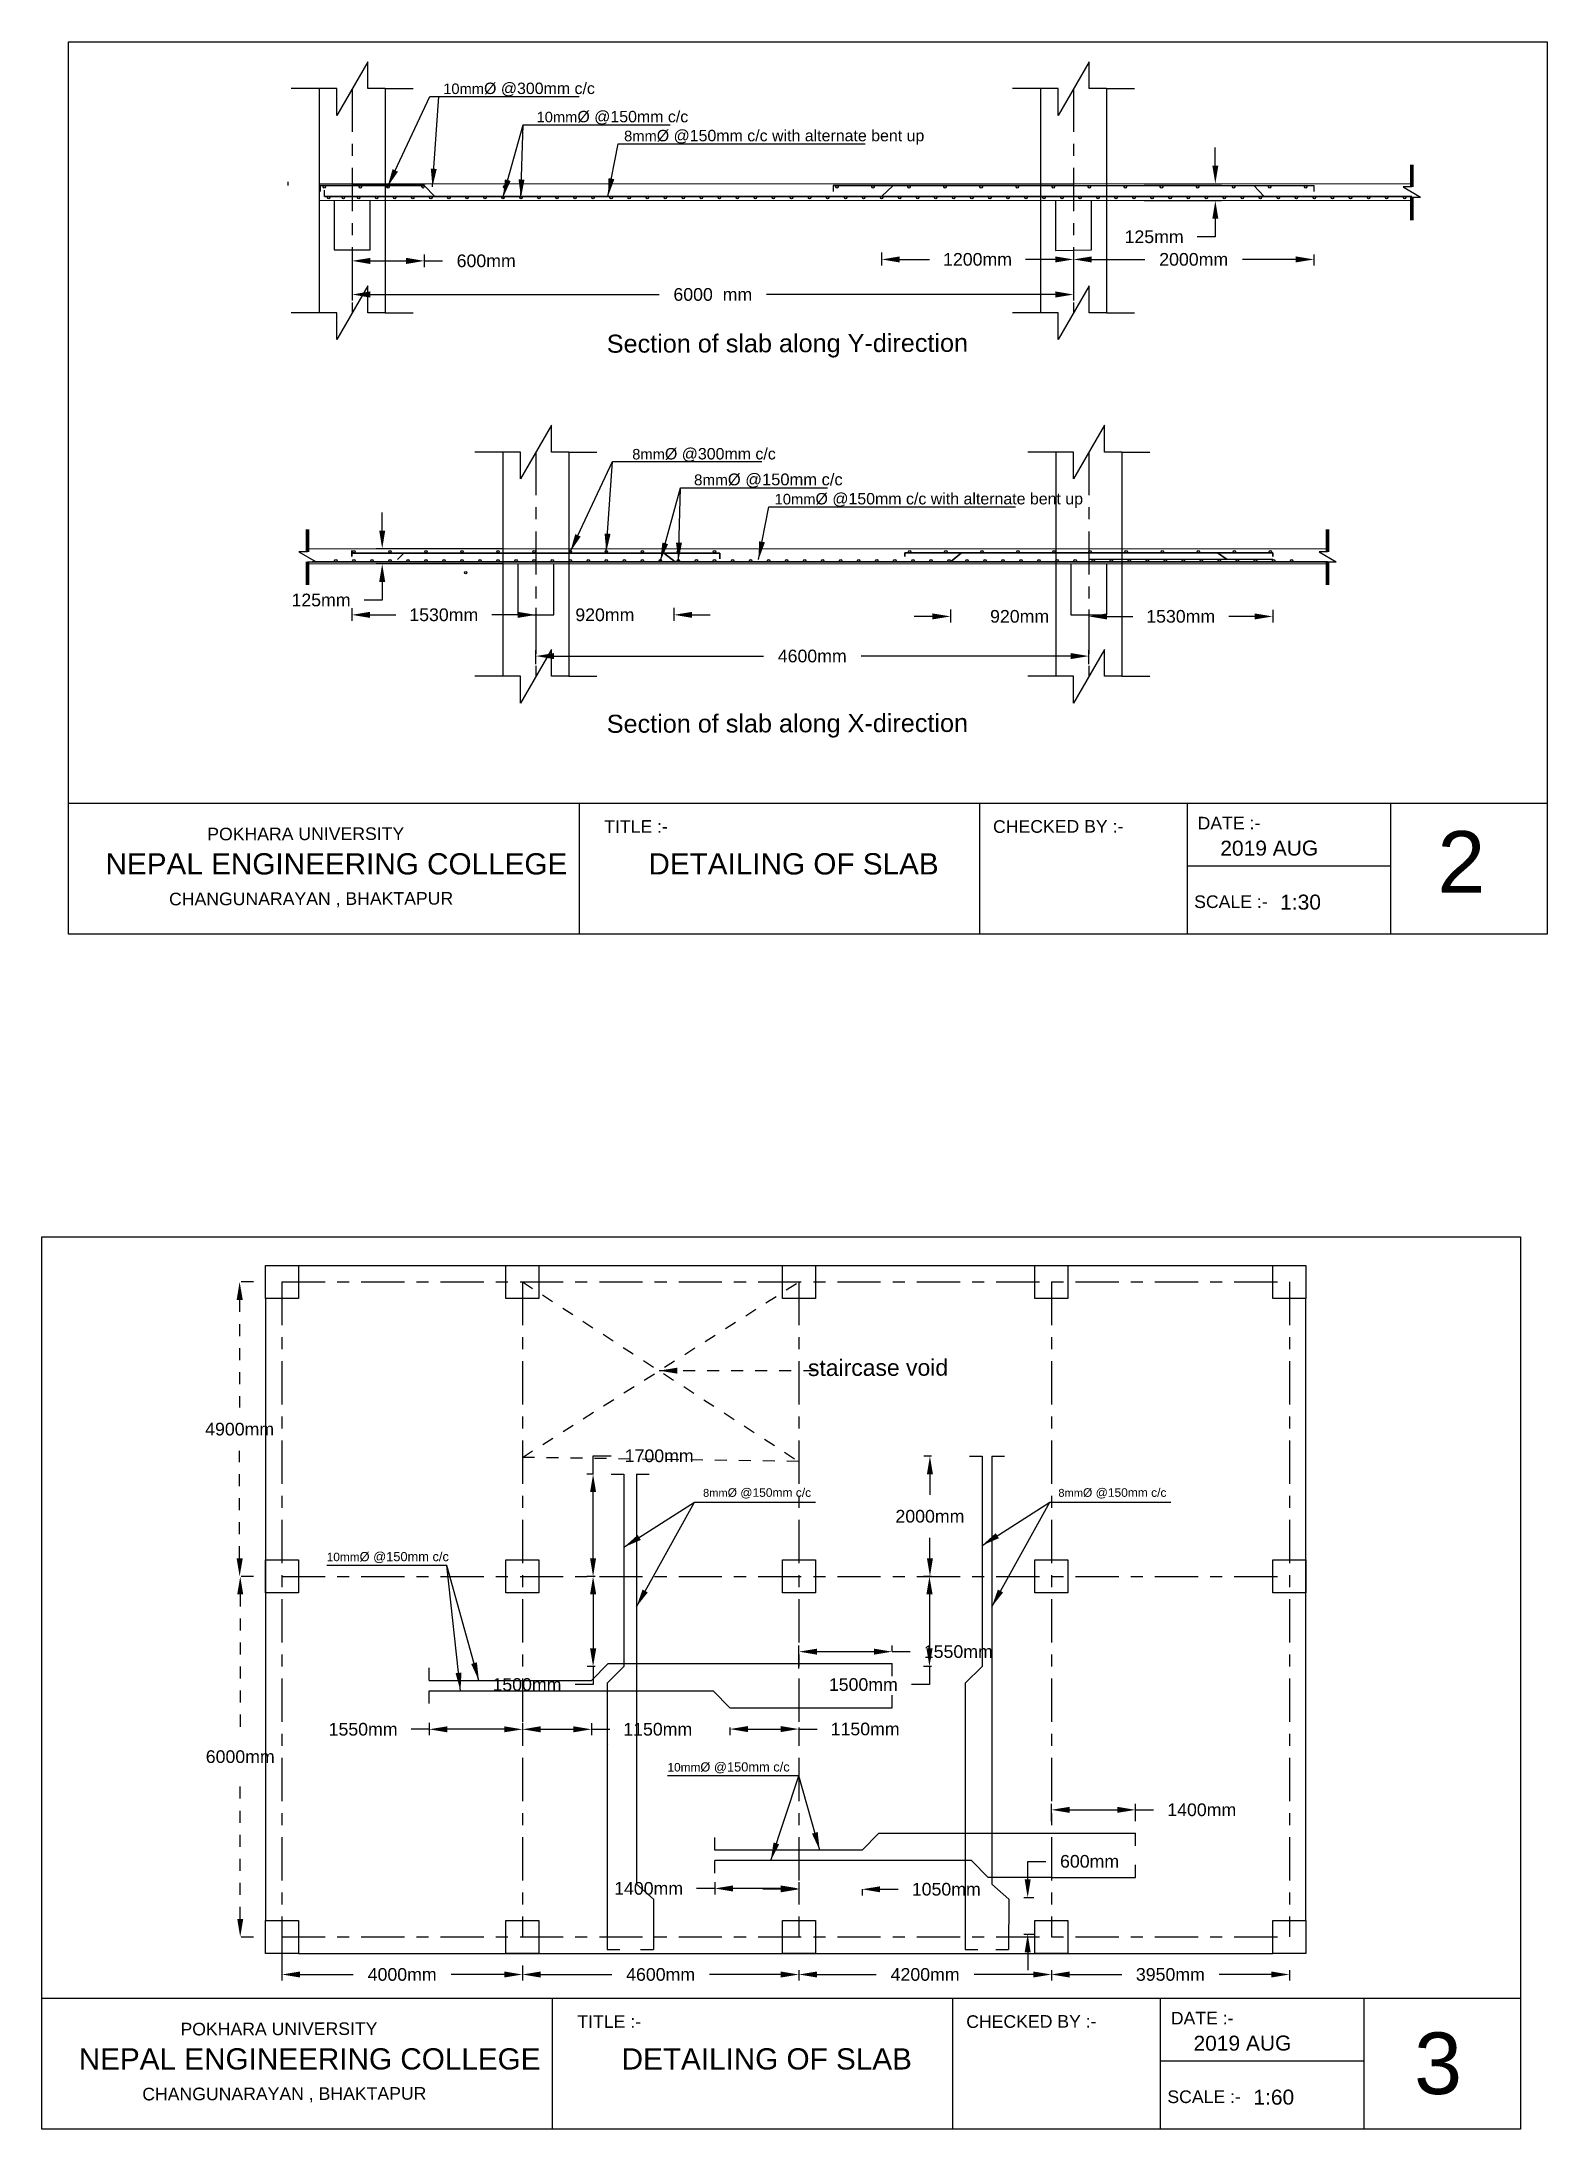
# Model space of a CAD drawing. Header units: metres. Extents: x 3 to 189, y -54 to 67.
# Drawn here: x 72.92 to 85.44, y -27.79 to -10.43 of the extents above; entities that cross this region are included whole.
import ezdxf

# ---------------------------------------------------------------- set-up
doc = ezdxf.new("R2010")
doc.units = ezdxf.units.M
doc.header["$LTSCALE"] = 0.015
doc.header["$MEASUREMENT"] = 0
doc.linetypes.add('ACAD_ISO04W100', pattern=[30, 24, -3, 0, -3])
doc.linetypes.add('ACAD_ISO08W100', pattern=[36, 24, -3, 6, -3])
doc.styles.get("Standard").update_dxf_attribs({"font": 'arial.ttf'})
doc.dimstyles.get("Standard").update_dxf_attribs({"dimscale": 1.005, "dimtxt": 0.105, "dimasz": 0.15, "dimexe": 0.05, "dimexo": 0.1, "dimgap": 0.125, "dimtad": 0, "dimtih": 1, "dimtoh": 1, "dimdec": 4, "dimzin": 0, "dimdsep": 46, "dimtxsty": 'Standard', "dimcen": 0.115, "dimadec": 3, "dimazin": 0, "dimtfac": 1, "dimtdec": 4, "dimtofl": 0, "dimtmove": 0, "dimatfit": 3, "dimfxl": 1, "dimfxlon": 1, "dimtolj": 1, "dimtzin": 0, "dimarcsym": 0})

msp = doc.modelspace()

# ---------------------------------------------------------------- texts
at = {"linetype": 'Continuous'}
for s, height, p in [('Section of slab along Y-direction', 0.15, (77.62011, -13.01311)), ('Section of slab along X-direction', 0.15, (77.62011, -16.17542)), ('POKHARA UNIVERSITY', 0.105, (74.29699, -17.07033)), ('TITLE :-', 0.105, (77.59869, -17.00798)), ('CHECKED BY :-', 0.105, (80.83298, -17.00798)), ('DATE :-', 0.105, (82.53472, -16.97938)), ('2', 0.51264, (84.53008, -17.50631)), ('2019 AUG ', 0.124819, (82.72345, -17.19802)), ('CHANGUNARAYAN , BHAKTAPUR', 0.105, (73.97908, -17.6109)), ('SCALE :-', 0.105, (82.50599, -17.6333)), ('1:30', 0.124819, (83.2215, -17.64684)), ('staircase void', 0.1365, (79.29359, -21.52667)), ('POKHARA UNIVERSITY', 0.105, (74.07414, -27.0128)), ('TITLE :-', 0.105, (77.37584, -26.95046)), ('CHECKED BY :-', 0.105, (80.61013, -26.95046)), ('DATE :-', 0.105, (82.31187, -26.92185)), ('2019 AUG ', 0.124819, (82.5006, -27.14049)), ('3', 0.51264, (84.33633, -27.50148)), ('CHANGUNARAYAN , BHAKTAPUR', 0.105, (73.75624, -27.55337)), ('SCALE :-', 0.105, (82.28314, -27.57577)), ('1:60', 0.124819, (82.99865, -27.58931))]:
    msp.add_text(s, height=height, rotation=0.15, dxfattribs=at).set_placement(p)
at = {"linetype": 'Continuous', "attachment_point": 1}
for s, width, gutter_width, insert, char_height in [('10mm{\\H1.08333x;Ø @300mm c/c}', 1.5663192, 0.4377, (76.25919, -10.76601), 0.0875408), ('10mm{\\H1.08333x;Ø @150mm c/c}', 1.5663192, 0.4377, (77.03583, -11.00108), 0.0875408), ('8mm{\\H1.08333x;Ø @150mm c/c with alternate bent up}', 2.6196316, 0.4377, (77.76401, -11.15894), 0.0875408), ('8mm{\\H1.08333x;Ø @300mm c/c}', 1.5663192, 0.4377, (77.83182, -13.8062), 0.0875408), ('8mm{\\H1.08333x;Ø @150mm c/c}', 1.6228163, 0.45349, (78.34549, -14.01816), 0.0906984), ('10mm{\\H1.08333x;Ø @150mm c/c with alternate bent up}', 2.6196316, 0.4377, (79.01639, -14.18017), 0.0875408), ('NEPAL ENGINEERING COLLEGE', 7.6490582, 0.8836, (73.45047, -17.17725), 0.1767205), ('DETAILING OF SLAB', 7.6490582, 0.8836, (77.96635, -17.17725), 0.1767205), ('8mm{\\H1.08333x;Ø @150mm c/c}', 1.1799136, 0.32972, (78.42072, -22.46036), 0.0659448), ('8mm{\\H1.08333x;Ø @150mm c/c}', 1.1799136, 0.32972, (81.3764, -22.46036), 0.0659448), ('10mm{\\H1.08333x;Ø @150mm c/c}', 1.2616343, 0.35256, (75.29029, -22.99087), 0.0705121), ('10mm{\\H1.08333x;Ø @150mm c/c}', 1.2616343, 0.35256, (78.12502, -24.74061), 0.0705121), ('NEPAL ENGINEERING COLLEGE', 7.6490582, 0.8836, (73.22763, -27.11972), 0.1767205), ('DETAILING OF SLAB', 7.6490582, 0.8836, (77.74351, -27.11972), 0.1767205)]:
    msp.add_mtext_dynamic_manual_height_columns(s, width=width, gutter_width=gutter_width, heights=[0], dxfattribs=dict(at, insert=insert, char_height=char_height))

# ---------------------------------------------------------------- blocks, each defined once
blk = doc.blocks.new('*D22')
at = {"color": 0, "linetype": 'Continuous', "lineweight": -2, "transparency": 16777216}
for p, q in [((75.502, -12.393), (75.502, -12.579)), ((81.502, -12.393), (81.502, -12.579)), ((75.653, -12.529), (78.056, -12.529)), ((81.351, -12.529), (78.948, -12.529))]:
    blk.add_line(p, q, dxfattribs=at)
at = {"color": 0, "linetype": 'Continuous', "transparency": 16777216}
for points in [[(75.653, -12.503), (75.653, -12.554), (75.502, -12.529)], [(81.351, -12.503), (81.351, -12.554), (81.502, -12.529)]]:
    blk.add_solid(points, dxfattribs=at)
at = {"layer": 'Defpoints', "color": 0, "linetype": 'Continuous', "transparency": 16777216}
for p in [(75.502, -12.293), (81.502, -12.293), (81.502, -12.529)]:
    blk.add_point(p, dxfattribs=at)
at = {"color": 0, "linetype": 'Continuous', "transparency": 16777216, "insert": (78.502, -12.529), "char_height": 0.10552, "width": 0.7586, "attachment_point": 5}
blk.add_mtext('\\A1;6000  mm', dxfattribs=at)
blk = doc.blocks.new('*D23')
at = {"color": 0, "linetype": 'Continuous', "lineweight": -2, "transparency": 16777216}
for p, q in [((81.502, -12.196), (81.502, -12.287)), ((81.653, -12.237), (82.096, -12.237)), ((83.351, -12.237), (82.907, -12.237)), ((83.502, -12.196), (83.502, -12.287))]:
    blk.add_line(p, q, dxfattribs=at)
at = {"color": 0, "linetype": 'Continuous', "transparency": 16777216}
for points in [[(81.653, -12.212), (81.653, -12.262), (81.502, -12.237)], [(83.351, -12.212), (83.351, -12.262), (83.502, -12.237)]]:
    blk.add_solid(points, dxfattribs=at)
at = {"layer": 'Defpoints', "color": 0, "linetype": 'Continuous', "transparency": 16777216}
for p in [(81.502, -12.096), (83.502, -12.096), (83.502, -12.237)]:
    blk.add_point(p, dxfattribs=at)
at = {"color": 0, "linetype": 'Continuous', "transparency": 16777216, "insert": (82.502, -12.237), "char_height": 0.1055, "attachment_point": 5}
blk.add_mtext('\\A1;2000mm', dxfattribs=at)
blk = doc.blocks.new('*D24')
at = {"color": 0, "linetype": 'Continuous', "lineweight": -2, "transparency": 16777216}
for p, q in [((80.329, -15.207), (80.178, -15.207)), ((80.479, -15.15), (80.479, -15.258)), ((81.629, -15.15), (81.629, -15.258)), ((81.78, -15.207), (81.931, -15.207))]:
    blk.add_line(p, q, dxfattribs=at)
at = {"color": 0, "linetype": 'Continuous', "transparency": 16777216}
for points in [[(80.329, -15.182), (80.329, -15.232), (80.479, -15.207)], [(81.78, -15.182), (81.78, -15.232), (81.629, -15.207)]]:
    blk.add_solid(points, dxfattribs=at)
at = {"layer": 'Defpoints', "color": 0, "linetype": 'Continuous', "transparency": 16777216}
for p in [(80.479, -15.049), (81.629, -15.049), (81.629, -15.207)]:
    blk.add_point(p, dxfattribs=at)
at = {"color": 0, "linetype": 'Continuous', "transparency": 16777216, "insert": (81.054, -15.207), "char_height": 0.1055, "attachment_point": 5}
blk.add_mtext('\\A1;920mm', dxfattribs=at)
blk = doc.blocks.new('*D25')
at = {"color": 0, "linetype": 'Continuous', "lineweight": -2, "transparency": 16777216}
for p, q in [((81.629, -15.152), (81.629, -15.258)), ((81.78, -15.207), (81.995, -15.207)), ((83.009, -15.207), (82.794, -15.207)), ((83.159, -15.152), (83.159, -15.258))]:
    blk.add_line(p, q, dxfattribs=at)
at = {"color": 0, "linetype": 'Continuous', "transparency": 16777216}
for points in [[(81.78, -15.182), (81.78, -15.232), (81.629, -15.207)], [(83.009, -15.182), (83.009, -15.232), (83.159, -15.207)]]:
    blk.add_solid(points, dxfattribs=at)
at = {"layer": 'Defpoints', "color": 0, "linetype": 'Continuous', "transparency": 16777216}
for p in [(81.629, -15.051), (83.159, -15.051), (83.159, -15.207)]:
    blk.add_point(p, dxfattribs=at)
at = {"color": 0, "linetype": 'Continuous', "transparency": 16777216, "insert": (82.394, -15.207), "char_height": 0.1055, "attachment_point": 5}
blk.add_mtext('\\A1;1530mm', dxfattribs=at)
blk = doc.blocks.new('*D33')
at = {"color": 0, "linetype": 'Continuous', "lineweight": -2, "transparency": 16777216}
for p, q in [((77.029, -15.604), (77.029, -15.487)), ((77.18, -15.537), (78.923, -15.537)), ((81.479, -15.537), (79.736, -15.537)), ((81.629, -15.604), (81.629, -15.487))]:
    blk.add_line(p, q, dxfattribs=at)
at = {"color": 0, "linetype": 'Continuous', "transparency": 16777216}
for points in [[(77.18, -15.512), (77.18, -15.562), (77.029, -15.537)], [(81.479, -15.512), (81.479, -15.562), (81.629, -15.537)]]:
    blk.add_solid(points, dxfattribs=at)
at = {"layer": 'Defpoints', "color": 0, "linetype": 'Continuous', "transparency": 16777216}
for p in [(81.629, -15.537), (77.029, -15.705), (81.629, -15.705)]:
    blk.add_point(p, dxfattribs=at)
at = {"color": 0, "linetype": 'Continuous', "transparency": 16777216, "insert": (79.329, -15.537), "char_height": 0.1055, "attachment_point": 5}
blk.add_mtext('\\A1;4600mm', dxfattribs=at)
blk = doc.blocks.new('*D26')
at = {"color": 0, "linetype": 'Continuous', "lineweight": -2, "transparency": 16777216}
for p, q in [((75.752, -14.493), (75.752, -14.343)), ((76.757, -14.644), (75.702, -14.644)), ((76.757, -14.769), (75.702, -14.769)), ((75.752, -14.92), (75.752, -15.071)), ((75.752, -15.071), (75.602, -15.071))]:
    blk.add_line(p, q, dxfattribs=at)
at = {"color": 0, "linetype": 'Continuous', "transparency": 16777216}
for points in [[(75.727, -14.493), (75.777, -14.493), (75.752, -14.644)], [(75.727, -14.92), (75.777, -14.92), (75.752, -14.769)]]:
    blk.add_solid(points, dxfattribs=at)
at = {"layer": 'Defpoints', "color": 0, "linetype": 'Continuous', "transparency": 16777216}
for p in [(82.331, -14.644), (75.752, -14.769), (82.331, -14.769)]:
    blk.add_point(p, dxfattribs=at)
at = {"color": 0, "linetype": 'Continuous', "transparency": 16777216, "insert": (75.243, -15.071), "char_height": 0.1055, "attachment_point": 5}
blk.add_mtext('\\A1;125mm', dxfattribs=at)
blk = doc.blocks.new('*D27')
at = {"color": 0, "linetype": 'Continuous', "lineweight": -2, "transparency": 16777216}
for p, q in [((79.906, -12.178), (79.906, -12.287)), ((80.057, -12.237), (80.305, -12.237)), ((81.351, -12.237), (81.104, -12.237)), ((81.502, -12.178), (81.502, -12.287))]:
    blk.add_line(p, q, dxfattribs=at)
at = {"color": 0, "linetype": 'Continuous', "transparency": 16777216}
for points in [[(80.057, -12.212), (80.057, -12.262), (79.906, -12.237)], [(81.351, -12.212), (81.351, -12.262), (81.502, -12.237)]]:
    blk.add_solid(points, dxfattribs=at)
at = {"layer": 'Defpoints', "color": 0, "linetype": 'Continuous', "transparency": 16777216}
for p in [(79.906, -12.077), (81.502, -12.077), (81.502, -12.237)]:
    blk.add_point(p, dxfattribs=at)
at = {"color": 0, "linetype": 'Continuous', "transparency": 16777216, "insert": (80.704, -12.237), "char_height": 0.1055, "attachment_point": 5}
blk.add_mtext('\\A1;1200mm', dxfattribs=at)
blk = doc.blocks.new('*D28')
at = {"color": 0, "linetype": 'Continuous', "lineweight": -2, "transparency": 16777216}
for p, q in [((82.682, -11.457), (82.682, -11.306)), ((82.089, -11.608), (82.732, -11.608)), ((82.089, -11.748), (82.732, -11.748)), ((82.682, -11.899), (82.682, -12.049)), ((82.682, -12.049), (82.531, -12.049))]:
    blk.add_line(p, q, dxfattribs=at)
at = {"color": 0, "linetype": 'Continuous', "transparency": 16777216}
for points in [[(82.657, -11.457), (82.707, -11.457), (82.682, -11.608)], [(82.657, -11.899), (82.707, -11.899), (82.682, -11.748)]]:
    blk.add_solid(points, dxfattribs=at)
at = {"layer": 'Defpoints', "color": 0, "linetype": 'Continuous', "transparency": 16777216}
for p in [(81.989, -11.608), (81.989, -11.748), (82.682, -11.748)]:
    blk.add_point(p, dxfattribs=at)
at = {"color": 0, "linetype": 'Continuous', "transparency": 16777216, "insert": (82.173, -12.049), "char_height": 0.1055, "attachment_point": 5}
blk.add_mtext('\\A1;125mm', dxfattribs=at)
blk = doc.blocks.new('*D51')
at = {"color": 0, "linetype": 'Continuous', "lineweight": -2, "transparency": 16777216}
for p, q in [((81.121, -25.715), (81.121, -25.565)), ((81.121, -25.565), (81.272, -25.565)), ((81.09, -25.866), (81.172, -25.866)), ((81.09, -26.17), (81.172, -26.17)), ((81.121, -26.321), (81.121, -26.471))]:
    blk.add_line(p, q, dxfattribs=at)
at = {"color": 0, "linetype": 'Continuous', "transparency": 16777216}
for points in [[(81.096, -25.715), (81.146, -25.715), (81.121, -25.866)], [(81.096, -26.321), (81.146, -26.321), (81.121, -26.17)]]:
    blk.add_solid(points, dxfattribs=at)
at = {"layer": 'Defpoints', "color": 0, "linetype": 'Continuous', "transparency": 16777216}
for p in [(80.989, -25.866), (81.121, -25.866), (80.989, -26.17)]:
    blk.add_point(p, dxfattribs=at)
at = {"color": 0, "linetype": 'Continuous', "transparency": 16777216, "insert": (81.636, -25.565), "char_height": 0.1055, "attachment_point": 5}
blk.add_mtext('\\A1;600mm', dxfattribs=at)
blk = doc.blocks.new('*D77')
at = {"color": 0, "linetype": 'Continuous', "lineweight": -2, "transparency": 16777216}
for p, q in [((79.218, -23.96), (79.218, -23.77)), ((79.993, -23.82), (79.993, -23.77)), ((79.369, -23.82), (79.842, -23.82)), ((79.993, -23.82), (80.144, -23.82))]:
    blk.add_line(p, q, dxfattribs=at)
at = {"color": 0, "linetype": 'Continuous', "transparency": 16777216}
for points in [[(79.369, -23.795), (79.369, -23.845), (79.218, -23.82)], [(79.842, -23.795), (79.842, -23.845), (79.993, -23.82)]]:
    blk.add_solid(points, dxfattribs=at)
at = {"layer": 'Defpoints', "color": 0, "linetype": 'Continuous', "transparency": 16777216}
for p in [(79.993, -23.82), (79.993, -23.92), (79.218, -24.06)]:
    blk.add_point(p, dxfattribs=at)
at = {"color": 0, "linetype": 'Continuous', "transparency": 16777216, "insert": (80.544, -23.82), "char_height": 0.1055, "attachment_point": 5}
blk.add_mtext('\\A1;1550mm', dxfattribs=at)
blk = doc.blocks.new('*D76')
at = {"color": 0, "linetype": 'Continuous', "lineweight": -2, "transparency": 16777216}
for p, q in [((78.643, -24.451), (78.643, -24.514)), ((78.794, -24.464), (79.067, -24.464)), ((79.218, -24.451), (79.218, -24.514)), ((79.218, -24.464), (79.369, -24.464))]:
    blk.add_line(p, q, dxfattribs=at)
at = {"color": 0, "linetype": 'Continuous', "transparency": 16777216}
for points in [[(78.794, -24.439), (78.794, -24.489), (78.643, -24.464)], [(79.067, -24.439), (79.067, -24.489), (79.218, -24.464)]]:
    blk.add_solid(points, dxfattribs=at)
at = {"layer": 'Defpoints', "color": 0, "linetype": 'Continuous', "transparency": 16777216}
for p in [(78.643, -24.351), (79.218, -24.351), (79.218, -24.464)]:
    blk.add_point(p, dxfattribs=at)
at = {"color": 0, "linetype": 'Continuous', "transparency": 16777216, "insert": (79.769, -24.464), "char_height": 0.1055, "attachment_point": 5}
blk.add_mtext('\\A1;1150mm', dxfattribs=at)
blk = doc.blocks.new('*D75')
at = {"color": 0, "linetype": 'Continuous', "lineweight": -2, "transparency": 16777216}
for p, q in [((77.524, -23.194), (77.456, -23.194)), ((77.506, -23.344), (77.506, -23.793)), ((77.524, -23.944), (77.456, -23.944)), ((77.506, -23.944), (77.506, -24.094)), ((77.506, -24.094), (77.356, -24.094))]:
    blk.add_line(p, q, dxfattribs=at)
at = {"color": 0, "linetype": 'Continuous', "transparency": 16777216}
for points in [[(77.481, -23.344), (77.532, -23.344), (77.506, -23.194)], [(77.481, -23.793), (77.532, -23.793), (77.506, -23.944)]]:
    blk.add_solid(points, dxfattribs=at)
at = {"layer": 'Defpoints', "color": 0, "linetype": 'Continuous', "transparency": 16777216}
for p in [(77.624, -23.194), (77.506, -23.944), (77.624, -23.944)]:
    blk.add_point(p, dxfattribs=at)
at = {"color": 0, "linetype": 'Continuous', "transparency": 16777216, "insert": (76.956, -24.094), "char_height": 0.1055, "attachment_point": 5}
blk.add_mtext('\\A1;1500mm', dxfattribs=at)
blk = doc.blocks.new('*D78')
at = {"color": 0, "linetype": 'Continuous', "lineweight": -2, "transparency": 16777216}
for p, q in [((80.322, -23.194), (80.254, -23.194)), ((80.304, -23.344), (80.304, -23.793)), ((80.322, -23.944), (80.254, -23.944)), ((80.304, -23.944), (80.304, -24.094)), ((80.304, -24.094), (80.154, -24.094))]:
    blk.add_line(p, q, dxfattribs=at)
at = {"color": 0, "linetype": 'Continuous', "transparency": 16777216}
for points in [[(80.279, -23.344), (80.33, -23.344), (80.304, -23.194)], [(80.279, -23.793), (80.33, -23.793), (80.304, -23.944)]]:
    blk.add_solid(points, dxfattribs=at)
at = {"layer": 'Defpoints', "color": 0, "linetype": 'Continuous', "transparency": 16777216}
for p in [(80.422, -23.194), (80.304, -23.944), (80.422, -23.944)]:
    blk.add_point(p, dxfattribs=at)
at = {"color": 0, "linetype": 'Continuous', "transparency": 16777216, "insert": (79.754, -24.094), "char_height": 0.1055, "attachment_point": 5}
blk.add_mtext('\\A1;1500mm', dxfattribs=at)
blk = doc.blocks.new('*D79')
at = {"color": 0, "linetype": 'Continuous', "lineweight": -2, "transparency": 16777216}
for p, q in [((80.322, -22.194), (80.257, -22.194)), ((80.308, -22.344), (80.308, -22.514)), ((80.308, -23.043), (80.308, -22.873)), ((80.322, -23.194), (80.257, -23.194))]:
    blk.add_line(p, q, dxfattribs=at)
at = {"color": 0, "linetype": 'Continuous', "transparency": 16777216}
for points in [[(80.283, -22.344), (80.333, -22.344), (80.308, -22.194)], [(80.283, -23.043), (80.333, -23.043), (80.308, -23.194)]]:
    blk.add_solid(points, dxfattribs=at)
at = {"layer": 'Defpoints', "color": 0, "linetype": 'Continuous', "transparency": 16777216}
for p in [(80.308, -22.194), (80.422, -22.194), (80.422, -23.194)]:
    blk.add_point(p, dxfattribs=at)
at = {"color": 0, "linetype": 'Continuous', "transparency": 16777216, "insert": (80.308, -22.694), "char_height": 0.1055, "width": 0.27167, "attachment_point": 5}
blk.add_mtext('\\A1;2000mm', dxfattribs=at)
blk = doc.blocks.new('*D80')
at = {"color": 0, "linetype": 'Continuous', "lineweight": -2, "transparency": 16777216}
for p, q in [((77.506, -22.342), (77.506, -22.191)), ((77.506, -22.191), (77.656, -22.191)), ((77.506, -22.342), (77.455, -22.342)), ((77.506, -23.043), (77.506, -22.493)), ((77.506, -23.194), (77.455, -23.194))]:
    blk.add_line(p, q, dxfattribs=at)
at = {"color": 0, "linetype": 'Continuous', "transparency": 16777216}
for points in [[(77.481, -22.493), (77.531, -22.493), (77.506, -22.342)], [(77.481, -23.043), (77.531, -23.043), (77.506, -23.194)]]:
    blk.add_solid(points, dxfattribs=at)
at = {"layer": 'Defpoints', "color": 0, "linetype": 'Continuous', "transparency": 16777216}
for p in [(77.506, -22.342), (77.506, -22.342), (77.506, -23.194)]:
    blk.add_point(p, dxfattribs=at)
at = {"color": 0, "linetype": 'Continuous', "transparency": 16777216, "insert": (78.056, -22.191), "char_height": 0.1055, "attachment_point": 5}
blk.add_mtext('\\A1;1700mm', dxfattribs=at)
blk = doc.blocks.new('*D81')
at = {"color": 0, "linetype": 'Continuous', "lineweight": -2, "transparency": 16777216}
for p, q in [((76.143, -24.466), (75.992, -24.466)), ((76.143, -24.413), (76.143, -24.516)), ((76.767, -24.466), (76.294, -24.466)), ((76.918, -24.413), (76.918, -24.516))]:
    blk.add_line(p, q, dxfattribs=at)
at = {"color": 0, "linetype": 'Continuous', "transparency": 16777216}
for points in [[(76.294, -24.441), (76.294, -24.491), (76.143, -24.466)], [(76.767, -24.441), (76.767, -24.491), (76.918, -24.466)]]:
    blk.add_solid(points, dxfattribs=at)
at = {"layer": 'Defpoints', "color": 0, "linetype": 'Continuous', "transparency": 16777216}
for p in [(76.143, -24.312), (76.918, -24.312), (76.143, -24.466)]:
    blk.add_point(p, dxfattribs=at)
at = {"color": 0, "linetype": 'Continuous', "transparency": 16777216, "insert": (75.593, -24.466), "char_height": 0.1055, "attachment_point": 5}
blk.add_mtext('\\A1;1550mm', dxfattribs=at)
blk = doc.blocks.new('*D82')
at = {"color": 0, "linetype": 'Continuous', "lineweight": -2, "transparency": 16777216}
for p, q in [((78.518, -25.79), (78.367, -25.79)), ((78.518, -25.737), (78.518, -25.84)), ((79.067, -25.79), (78.669, -25.79)), ((79.218, -25.737), (79.218, -25.84))]:
    blk.add_line(p, q, dxfattribs=at)
at = {"color": 0, "linetype": 'Continuous', "transparency": 16777216}
for points in [[(78.669, -25.765), (78.669, -25.815), (78.518, -25.79)], [(79.067, -25.765), (79.067, -25.815), (79.218, -25.79)]]:
    blk.add_solid(points, dxfattribs=at)
at = {"layer": 'Defpoints', "color": 0, "linetype": 'Continuous', "transparency": 16777216}
for p in [(78.518, -25.637), (79.218, -25.637), (78.518, -25.79)]:
    blk.add_point(p, dxfattribs=at)
at = {"color": 0, "linetype": 'Continuous', "transparency": 16777216, "insert": (77.968, -25.79), "char_height": 0.1055, "attachment_point": 5}
blk.add_mtext('\\A1;1400mm', dxfattribs=at)
blk = doc.blocks.new('*D83')
at = {"color": 0, "linetype": 'Continuous', "lineweight": -2, "transparency": 16777216}
for p, q in [((79.067, -25.797), (78.917, -25.797)), ((79.218, -25.797), (79.218, -25.848)), ((79.743, -25.797), (79.743, -25.848)), ((79.894, -25.797), (80.045, -25.797))]:
    blk.add_line(p, q, dxfattribs=at)
at = {"color": 0, "linetype": 'Continuous', "transparency": 16777216}
for points in [[(79.067, -25.772), (79.067, -25.822), (79.218, -25.797)], [(79.894, -25.772), (79.894, -25.822), (79.743, -25.797)]]:
    blk.add_solid(points, dxfattribs=at)
at = {"layer": 'Defpoints', "color": 0, "linetype": 'Continuous', "transparency": 16777216}
for p in [(79.218, -25.79), (79.743, -25.79), (79.743, -25.797)]:
    blk.add_point(p, dxfattribs=at)
at = {"color": 0, "linetype": 'Continuous', "transparency": 16777216, "insert": (80.444, -25.797), "char_height": 0.1055, "attachment_point": 5}
blk.add_mtext('\\A1;1050mm', dxfattribs=at)
blk = doc.blocks.new('*D84')
at = {"color": 0, "linetype": 'Continuous', "lineweight": -2, "transparency": 16777216}
for p, q in [((76.918, -24.415), (76.918, -24.516)), ((77.069, -24.466), (77.342, -24.466)), ((77.493, -24.415), (77.493, -24.516)), ((77.493, -24.466), (77.644, -24.466))]:
    blk.add_line(p, q, dxfattribs=at)
at = {"color": 0, "linetype": 'Continuous', "transparency": 16777216}
for points in [[(77.069, -24.441), (77.069, -24.491), (76.918, -24.466)], [(77.342, -24.441), (77.342, -24.491), (77.493, -24.466)]]:
    blk.add_solid(points, dxfattribs=at)
at = {"layer": 'Defpoints', "color": 0, "linetype": 'Continuous', "transparency": 16777216}
for p in [(76.918, -24.314), (77.493, -24.314), (77.493, -24.466)]:
    blk.add_point(p, dxfattribs=at)
at = {"color": 0, "linetype": 'Continuous', "transparency": 16777216, "insert": (78.044, -24.466), "char_height": 0.1055, "attachment_point": 5}
blk.add_mtext('\\A1;1150mm', dxfattribs=at)
blk = doc.blocks.new('*D85')
at = {"color": 0, "linetype": 'Continuous', "lineweight": -2, "transparency": 16777216}
for p, q in [((81.318, -25.231), (81.318, -25.086)), ((81.469, -25.136), (81.867, -25.136)), ((82.018, -25.231), (82.018, -25.086)), ((82.018, -25.136), (82.169, -25.136))]:
    blk.add_line(p, q, dxfattribs=at)
at = {"color": 0, "linetype": 'Continuous', "transparency": 16777216}
for points in [[(81.469, -25.111), (81.469, -25.161), (81.318, -25.136)], [(81.867, -25.111), (81.867, -25.161), (82.018, -25.136)]]:
    blk.add_solid(points, dxfattribs=at)
at = {"layer": 'Defpoints', "color": 0, "linetype": 'Continuous', "transparency": 16777216}
for p in [(82.018, -25.136), (81.318, -25.331), (82.018, -25.331)]:
    blk.add_point(p, dxfattribs=at)
at = {"color": 0, "linetype": 'Continuous', "transparency": 16777216, "insert": (82.569, -25.136), "char_height": 0.1055, "attachment_point": 5}
blk.add_mtext('\\A1;1400mm', dxfattribs=at)
blk = doc.blocks.new('*D101')
at = {"color": 0, "lineweight": -2, "ltscale": 0.01, "transparency": 16777216}
for p, q in [((75.502, -12.195), (75.502, -12.3)), ((75.653, -12.249), (75.951, -12.249)), ((76.102, -12.195), (76.102, -12.3)), ((76.102, -12.249), (76.253, -12.249))]:
    blk.add_line(p, q, dxfattribs=at)
at = {"color": 0, "ltscale": 0.01, "transparency": 16777216}
for points in [[(75.653, -12.224), (75.653, -12.275), (75.502, -12.249)], [(75.951, -12.224), (75.951, -12.275), (76.102, -12.249)]]:
    blk.add_solid(points, dxfattribs=at)
at = {"layer": 'Defpoints', "color": 0, "ltscale": 0.01, "transparency": 16777216}
for p in [(75.502, -12.094), (76.102, -12.094), (76.102, -12.249)]:
    blk.add_point(p, dxfattribs=at)
at = {"color": 0, "ltscale": 0.01, "transparency": 16777216, "insert": (76.617, -12.249), "char_height": 0.1055, "attachment_point": 5}
blk.add_mtext('\\A1;600mm', dxfattribs=at)
blk = doc.blocks.new('*D197')
at = {"color": 0, "lineweight": -2, "ltscale": 0.01, "transparency": 16777216}
for p, q in [((74.918, -26.157), (74.918, -26.556)), ((75.069, -26.506), (75.511, -26.506)), ((76.767, -26.506), (76.325, -26.506)), ((76.918, -26.432), (76.918, -26.556))]:
    blk.add_line(p, q, dxfattribs=at)
at = {"color": 0, "ltscale": 0.01, "transparency": 16777216}
for points in [[(75.069, -26.481), (75.069, -26.531), (74.918, -26.506)], [(76.767, -26.481), (76.767, -26.531), (76.918, -26.506)]]:
    blk.add_solid(points, dxfattribs=at)
at = {"layer": 'Defpoints', "color": 0, "ltscale": 0.01, "transparency": 16777216}
for p in [(74.918, -26.056), (76.918, -26.331), (76.918, -26.506)]:
    blk.add_point(p, dxfattribs=at)
at = {"color": 0, "ltscale": 0.01, "transparency": 16777216, "insert": (75.918, -26.506), "char_height": 0.1055, "attachment_point": 5}
blk.add_mtext('\\A1;4000mm', dxfattribs=at)
blk = doc.blocks.new('*D198')
at = {"color": 0, "lineweight": -2, "ltscale": 0.01, "transparency": 16777216}
for p, q in [((76.918, -26.469), (76.918, -26.556)), ((77.069, -26.506), (77.661, -26.506)), ((79.067, -26.506), (78.475, -26.506)), ((79.218, -26.469), (79.218, -26.556))]:
    blk.add_line(p, q, dxfattribs=at)
at = {"color": 0, "ltscale": 0.01, "transparency": 16777216}
for points in [[(77.069, -26.481), (77.069, -26.531), (76.918, -26.506)], [(79.067, -26.481), (79.067, -26.531), (79.218, -26.506)]]:
    blk.add_solid(points, dxfattribs=at)
at = {"layer": 'Defpoints', "color": 0, "ltscale": 0.01, "transparency": 16777216}
for p in [(76.918, -26.368), (79.218, -26.368), (79.218, -26.506)]:
    blk.add_point(p, dxfattribs=at)
at = {"color": 0, "ltscale": 0.01, "transparency": 16777216, "insert": (78.068, -26.506), "char_height": 0.1055, "attachment_point": 5}
blk.add_mtext('\\A1;4600mm', dxfattribs=at)
blk = doc.blocks.new('*D199')
at = {"color": 0, "lineweight": -2, "ltscale": 0.01, "transparency": 16777216}
for p, q in [((79.218, -26.469), (79.218, -26.556)), ((79.369, -26.506), (79.861, -26.506)), ((81.167, -26.506), (80.675, -26.506)), ((81.318, -26.469), (81.318, -26.556))]:
    blk.add_line(p, q, dxfattribs=at)
at = {"color": 0, "ltscale": 0.01, "transparency": 16777216}
for points in [[(79.369, -26.481), (79.369, -26.531), (79.218, -26.506)], [(81.167, -26.481), (81.167, -26.531), (81.318, -26.506)]]:
    blk.add_solid(points, dxfattribs=at)
at = {"layer": 'Defpoints', "color": 0, "ltscale": 0.01, "transparency": 16777216}
for p in [(79.218, -26.368), (81.318, -26.368), (81.318, -26.506)]:
    blk.add_point(p, dxfattribs=at)
at = {"color": 0, "ltscale": 0.01, "transparency": 16777216, "insert": (80.268, -26.506), "char_height": 0.1055, "attachment_point": 5}
blk.add_mtext('\\A1;4200mm', dxfattribs=at)
blk = doc.blocks.new('*D200')
at = {"color": 0, "lineweight": -2, "ltscale": 0.01, "transparency": 16777216}
for p, q in [((81.318, -26.469), (81.318, -26.556)), ((81.469, -26.506), (81.904, -26.506)), ((83.147, -26.506), (82.713, -26.506)), ((83.298, -26.469), (83.298, -26.556))]:
    blk.add_line(p, q, dxfattribs=at)
at = {"color": 0, "ltscale": 0.01, "transparency": 16777216}
for points in [[(81.469, -26.481), (81.469, -26.531), (81.318, -26.506)], [(83.147, -26.481), (83.147, -26.531), (83.298, -26.506)]]:
    blk.add_solid(points, dxfattribs=at)
at = {"layer": 'Defpoints', "color": 0, "ltscale": 0.01, "transparency": 16777216}
for p in [(81.318, -26.368), (83.298, -26.368), (83.298, -26.506)]:
    blk.add_point(p, dxfattribs=at)
at = {"color": 0, "ltscale": 0.01, "transparency": 16777216, "insert": (82.308, -26.506), "char_height": 0.1055, "attachment_point": 5}
blk.add_mtext('\\A1;3950mm', dxfattribs=at)
blk = doc.blocks.new('*D208')
at = {"color": 0, "linetype": 'ACAD_ISO08W100', "lineweight": -2, "ltscale": 0.01, "transparency": 16777216}
for p, q in [((74.68, -23.194), (74.521, -23.194)), ((74.571, -23.344), (74.571, -24.514)), ((74.571, -26.043), (74.571, -24.873)), ((74.68, -26.194), (74.521, -26.194))]:
    blk.add_line(p, q, dxfattribs=at)
at = {"color": 0, "linetype": 'ACAD_ISO08W100', "ltscale": 0.01, "transparency": 16777216}
for points in [[(74.546, -23.344), (74.596, -23.344), (74.571, -23.194)], [(74.546, -26.043), (74.596, -26.043), (74.571, -26.194)]]:
    blk.add_solid(points, dxfattribs=at)
at = {"layer": 'Defpoints', "color": 0, "linetype": 'ACAD_ISO08W100', "ltscale": 0.01, "transparency": 16777216}
for p in [(74.571, -23.194), (74.781, -23.194), (74.781, -26.194)]:
    blk.add_point(p, dxfattribs=at)
at = {"color": 0, "linetype": 'ACAD_ISO08W100', "ltscale": 0.01, "transparency": 16777216, "insert": (74.571, -24.694), "char_height": 0.1055, "attachment_point": 5}
blk.add_mtext('\\A1;6000mm', dxfattribs=at)
blk = doc.blocks.new('*D209')
at = {"color": 0, "linetype": 'ACAD_ISO08W100', "lineweight": -2, "ltscale": 0.01, "transparency": 16777216}
for p, q in [((74.68, -20.744), (74.516, -20.744)), ((74.566, -20.894), (74.566, -21.789)), ((74.566, -23.043), (74.566, -22.148)), ((74.68, -23.194), (74.516, -23.194))]:
    blk.add_line(p, q, dxfattribs=at)
at = {"color": 0, "linetype": 'ACAD_ISO08W100', "ltscale": 0.01, "transparency": 16777216}
for points in [[(74.541, -20.894), (74.592, -20.894), (74.566, -20.744)], [(74.541, -23.043), (74.592, -23.043), (74.566, -23.194)]]:
    blk.add_solid(points, dxfattribs=at)
at = {"layer": 'Defpoints', "color": 0, "linetype": 'ACAD_ISO08W100', "ltscale": 0.01, "transparency": 16777216}
for p in [(74.566, -20.744), (74.781, -20.744), (74.781, -23.194)]:
    blk.add_point(p, dxfattribs=at)
at = {"color": 0, "linetype": 'ACAD_ISO08W100', "ltscale": 0.01, "transparency": 16777216, "insert": (74.566, -21.969), "char_height": 0.1055, "attachment_point": 5}
blk.add_mtext('\\A1;4900mm', dxfattribs=at)
blk = doc.blocks.new('*D218')
at = {"color": 0, "linetype": 'Continuous', "lineweight": -2, "transparency": 16777216}
for p, q in [((76.879, -15.194), (76.728, -15.194)), ((77.029, -15.136), (77.029, -15.244)), ((78.179, -15.136), (78.179, -15.244)), ((78.33, -15.194), (78.481, -15.194))]:
    blk.add_line(p, q, dxfattribs=at)
at = {"color": 0, "linetype": 'Continuous', "transparency": 16777216}
for points in [[(76.879, -15.169), (76.879, -15.219), (77.029, -15.194)], [(78.33, -15.169), (78.33, -15.219), (78.179, -15.194)]]:
    blk.add_solid(points, dxfattribs=at)
at = {"layer": 'Defpoints', "color": 0, "linetype": 'Continuous', "transparency": 16777216}
for p in [(77.029, -15.036), (78.179, -15.036), (78.179, -15.194)]:
    blk.add_point(p, dxfattribs=at)
at = {"color": 0, "linetype": 'Continuous', "transparency": 16777216, "insert": (77.604, -15.194), "char_height": 0.1055, "attachment_point": 5}
blk.add_mtext('\\A1;920mm', dxfattribs=at)
blk = doc.blocks.new('*D219')
at = {"color": 0, "linetype": 'Continuous', "lineweight": -2, "transparency": 16777216}
for p, q in [((75.499, -15.139), (75.499, -15.244)), ((75.65, -15.194), (75.865, -15.194)), ((76.879, -15.194), (76.664, -15.194)), ((77.029, -15.139), (77.029, -15.244))]:
    blk.add_line(p, q, dxfattribs=at)
at = {"color": 0, "linetype": 'Continuous', "transparency": 16777216}
for points in [[(75.65, -15.169), (75.65, -15.219), (75.499, -15.194)], [(76.879, -15.169), (76.879, -15.219), (77.029, -15.194)]]:
    blk.add_solid(points, dxfattribs=at)
at = {"layer": 'Defpoints', "color": 0, "linetype": 'Continuous', "transparency": 16777216}
for p in [(75.499, -15.038), (77.029, -15.038), (77.029, -15.194)]:
    blk.add_point(p, dxfattribs=at)
at = {"color": 0, "linetype": 'Continuous', "transparency": 16777216, "insert": (76.264, -15.194), "char_height": 0.1055, "attachment_point": 5}
blk.add_mtext('\\A1;1530mm', dxfattribs=at)

# ---------------------------------------------------------------- dimensions: what is measured, and where the dimension line sits
at = {"linetype": 'Continuous'}
for base, p1, p2, text, picture, middle in [((82.68214, -11.74792), (81.9889, -11.60792), (81.9889, -11.74792), '125mm', '*D28', (82.17276, -12.04942)), ((75.75237, -14.76915), (82.33135, -14.64415), (82.33135, -14.76915), '125mm', '*D26', (75.24299, -15.07065)), ((77.50571, -22.34215), (77.50646, -23.19365), (77.50646, -22.34215), '1700mm', '*D80', (78.05608, -22.1914)), ((80.30774, -22.19365), (80.42235, -23.19365), (80.42235, -22.19365), '2000mm', '*D79', (80.30774, -22.69365)), ((77.50646, -23.94365), (77.62432, -23.19365), (77.62432, -23.94365), '1500mm', '*D75', (76.95609, -24.0944)), ((80.30449, -23.94365), (80.42235, -23.19365), (80.42235, -23.94365), '1500mm', '*D78', (79.75411, -24.0944)), ((81.12134, -25.86617), (80.98949, -26.16982), (80.98949, -25.86617), '600mm', '*D51', (81.63598, -25.56467))]:
    dim = msp.add_linear_dim(base=base, p1=p1, p2=p2, angle=90, text=text, dimstyle='Standard', override={"dimpost": 'm'}, dxfattribs=at)
    dim.commit()
    dim.dimension.update_dxf_attribs({"geometry": picture, "text_midpoint": middle})
at = {"ltscale": 0.01}
for base, p1, p2, text, picture, middle in [((76.10192, -12.24944), (75.50192, -12.09422), (76.10192, -12.09422), '600mm', '*D101', (76.61656, -12.24944)), ((76.91813, -26.50597), (74.91813, -26.05615), (76.91813, -26.33115), '4000mm', '*D197', (75.91813, -26.50597)), ((79.21813, -26.50597), (76.91813, -26.36847), (79.21813, -26.36847), '4600mm', '*D198', (78.06813, -26.50597)), ((81.31813, -26.50597), (79.21813, -26.36847), (81.31813, -26.36847), '4200mm', '*D199', (80.26813, -26.50597)), ((83.29813, -26.50597), (81.31813, -26.36847), (83.29813, -26.36847), '3950mm', '*D200', (82.30813, -26.50597))]:
    dim = msp.add_linear_dim(base=base, p1=p1, p2=p2, text=text, dimstyle='Standard', override={"dimpost": 'm'}, dxfattribs=at)
    dim.commit()
    dim.dimension.update_dxf_attribs({"geometry": picture, "text_midpoint": middle})
at = {"linetype": 'Continuous'}
for base, p1, p2, text, override, picture, middle in [((81.50192, -12.23674), (79.90642, -12.077), (81.50192, -12.077), '1200mm', {"dimpost": 'm'}, '*D27', (80.70417, -12.23674)), ((83.50192, -12.23674), (81.50192, -12.09583), (83.50192, -12.09583), '2000mm', {"dimpost": 'm'}, '*D23', (82.50192, -12.23674)), ((81.50192, -12.5285), (75.50192, -12.29265), (81.50192, -12.29265), '6000  mm', {"dimpost": 'm', "dimtxsty": 'Standard'}, '*D22', (78.50192, -12.5285)), ((77.02931, -15.19415), (75.49931, -15.03814), (77.02931, -15.03814), '1530mm', {"dimpost": 'm'}, '*D219', (76.26431, -15.19415)), ((78.17931, -15.19415), (77.02931, -15.03596), (78.17931, -15.03596), '920mm', {"dimpost": 'm'}, '*D218', (77.60431, -15.19415)), ((81.62931, -15.20729), (80.47931, -15.0491), (81.62931, -15.0491), '920mm', {"dimpost": 'm'}, '*D24', (81.05431, -15.20729)), ((83.15931, -15.20729), (81.62931, -15.05129), (83.15931, -15.05129), '1530mm', {"dimpost": 'm'}, '*D25', (82.39431, -15.20729)), ((81.62931, -15.53723), (77.02931, -15.70469), (81.62931, -15.70469), '4600mm', {"dimpost": 'm'}, '*D33', (79.32931, -15.53723)), ((79.99313, -23.81987), (79.21813, -24.06036), (79.99313, -23.91966), '1550mm', {"dimpost": 'm'}, '*D77', (80.54351, -23.81987)), ((76.14313, -24.46621), (76.91813, -24.31234), (76.14313, -24.31234), '1550mm', {"dimpost": 'm'}, '*D81', (75.59276, -24.46621)), ((77.49313, -24.46621), (76.91813, -24.31441), (77.49313, -24.31441), '1150mm', {"dimpost": 'm'}, '*D84', (78.04351, -24.46621)), ((79.21813, -24.46367), (78.64313, -24.35065), (79.21813, -24.35065), '1150mm', {"dimpost": 'm'}, '*D76', (79.76851, -24.46367)), ((82.01813, -25.13582), (81.31813, -25.33123), (82.01813, -25.33123), '1400mm', {"dimpost": 'm'}, '*D85', (82.56851, -25.13582)), ((78.51813, -25.78988), (79.21813, -25.63659), (78.51813, -25.63659), '1400mm', {"dimpost": 'm'}, '*D82', (77.96776, -25.78988)), ((79.74313, -25.79735), (79.21813, -25.78988), (79.74313, -25.78988), '1050mm', {"dimpost": 'm'}, '*D83', (80.44426, -25.79735))]:
    dim = msp.add_linear_dim(base=base, p1=p1, p2=p2, text=text, dimstyle='Standard', override=override, dxfattribs=at)
    dim.commit()
    dim.dimension.update_dxf_attribs({"geometry": picture, "text_midpoint": middle})
at = {"linetype": 'ACAD_ISO08W100', "ltscale": 0.01}
for base, p1, p2, text, picture, middle in [((74.56644, -20.74365), (74.78063, -23.19365), (74.78063, -20.74365), '4900mm', '*D209', (74.56644, -21.96865)), ((74.57085, -23.19365), (74.78063, -26.19365), (74.78063, -23.19365), '6000mm', '*D208', (74.57085, -24.69365))]:
    dim = msp.add_linear_dim(base=base, p1=p1, p2=p2, angle=90, text=text, dimstyle='Standard', override={"dimpost": 'm'}, dxfattribs=at)
    dim.commit()
    dim.dimension.update_dxf_attribs({"geometry": picture, "text_midpoint": middle})

# ---------------------------------------------------------------- hatches: boundary and pattern name
at = {"ltscale": 0.01}
h = msp.add_hatch(color=256, dxfattribs=at)
h.dxf.hatch_style = 1
h.paths.add_polyline_path([(75.26016, -11.63292, 1), (75.28016, -11.63292, 1)])
h.paths.add_polyline_path([(75.58016, -11.63292, 1), (75.56016, -11.63292, 1)])
h.paths.add_polyline_path([(75.81113, -11.63292, 1), (75.79113, -11.63292, 1)])
h.paths.add_polyline_path([(76.10137, -11.63276, 0.36382101), (76.09311, -11.62292), (76.08963, -11.62292, 0.36382101), (76.08137, -11.63276, 1)])
h.paths.add_polyline_path([(75.31745, -11.72292, 1), (75.29745, -11.72292, 1)])
h.paths.add_polyline_path([(75.41894, -11.72292, 1), (75.43894, -11.72292, 1)])
h.paths.add_polyline_path([(75.54642, -11.72292, 1), (75.56642, -11.72292, 1)])
h.paths.add_polyline_path([(75.69642, -11.72292, 1), (75.71642, -11.72292, 1)])
h.paths.add_polyline_path([(75.86642, -11.72292, 1), (75.84642, -11.72292, 1)])
h = msp.add_hatch(color=256, dxfattribs=at)
h.dxf.hatch_style = 1
h.paths.add_polyline_path([(75.99642, -11.72292, 1), (76.01642, -11.72292, 1)])
h.paths.add_polyline_path([(76.14642, -11.72292, 1), (76.16642, -11.72292, 1)])
h.paths.add_polyline_path([(76.29642, -11.72292, 1), (76.31642, -11.72292, 1)])
h.paths.add_polyline_path([(76.44642, -11.72292, 1), (76.46642, -11.72292, 1)])
h.paths.add_polyline_path([(76.61642, -11.72292, 1), (76.59642, -11.72292, 1)])
h.paths.add_polyline_path([(76.74642, -11.72292, 1), (76.76642, -11.72292, 1)])
h.paths.add_polyline_path([(76.89642, -11.72292, 1), (76.91642, -11.72292, 1)])
h.paths.add_polyline_path([(77.04642, -11.72292, 1), (77.06642, -11.72292, 1)])
h.paths.add_polyline_path([(77.21642, -11.72292, 1), (77.19642, -11.72292, 1)])
h.paths.add_polyline_path([(77.36642, -11.72292, 1), (77.34642, -11.72292, 1)])
h.paths.add_polyline_path([(77.51642, -11.72292, 1), (77.49642, -11.72292, 1)])
h.paths.add_polyline_path([(77.66642, -11.72292, 1), (77.64642, -11.72292, 1)])
h.paths.add_polyline_path([(78.11642, -11.72292, 1), (78.09642, -11.72292, 1)])
h.paths.add_polyline_path([(77.81642, -11.72292, 1), (77.79642, -11.72292, 1)])
h.paths.add_polyline_path([(77.96642, -11.72292, 1), (77.94642, -11.72292, 1)])
h.paths.add_polyline_path([(78.26642, -11.72292, 1), (78.24642, -11.72292, 1)])
h.paths.add_polyline_path([(78.41642, -11.72292, 1), (78.39642, -11.72292, 1)])
h.paths.add_polyline_path([(78.56642, -11.72292, 1), (78.54642, -11.72292, 1)])
h.paths.add_polyline_path([(78.71642, -11.72292, 1), (78.69642, -11.72292, 1)])
h.paths.add_polyline_path([(78.86642, -11.72292, 1), (78.84642, -11.72292, 1)])
h.paths.add_polyline_path([(79.01642, -11.72292, 1), (78.99642, -11.72292, 1)])
h.paths.add_polyline_path([(79.14642, -11.72292, 1), (79.16642, -11.72292, 1)])
h.paths.add_polyline_path([(79.29642, -11.72292, 1), (79.31642, -11.72292, 1)])
h.paths.add_polyline_path([(79.44642, -11.72292, 1), (79.46642, -11.72292, 1)])
h.paths.add_polyline_path([(79.61642, -11.72292, 1), (79.59642, -11.72292, 1)])
h.paths.add_polyline_path([(79.76642, -11.72292, 1), (79.74642, -11.72292, 1)])
h.paths.add_polyline_path([(79.91642, -11.72292, 1), (79.89642, -11.72292, 1)])
h.paths.add_polyline_path([(79.54423, -11.63292, 1), (79.52423, -11.63292, 1)])
h.paths.add_polyline_path([(79.84423, -11.63292, 1), (79.82423, -11.63292, 1)])
h.paths.add_polyline_path([(80.14423, -11.63292, 1), (80.12423, -11.63292, 1)])
h.paths.add_polyline_path([(80.06642, -11.72292, 1), (80.04642, -11.72292, 1)])
h.paths.add_polyline_path([(80.21642, -11.72292, 1), (80.19642, -11.72292, 1)])
h.paths.add_polyline_path([(80.36642, -11.72292, 1), (80.34642, -11.72292, 1)])
h.paths.add_polyline_path([(80.49642, -11.72292, 1), (80.51642, -11.72292, 1)])
h.paths.add_polyline_path([(80.66642, -11.72292, 1), (80.64642, -11.72292, 1)])
h.paths.add_polyline_path([(80.79642, -11.72292, 1), (80.81642, -11.72292, 1)])
h.paths.add_polyline_path([(80.42423, -11.63292, 1), (80.44423, -11.63292, 1)])
h.paths.add_polyline_path([(80.72423, -11.63292, 1), (80.74423, -11.63292, 1)])
h.paths.add_polyline_path([(80.94642, -11.72292, 1), (80.96642, -11.72292, 1)])
h.paths.add_polyline_path([(81.09642, -11.72292, 1), (81.11642, -11.72292, 1)])
h.paths.add_polyline_path([(81.04423, -11.63292, 1), (81.02423, -11.63292, 1)])
h.paths.add_polyline_path([(81.24642, -11.72292, 1), (81.26642, -11.72292, 1)])
h.paths.add_polyline_path([(81.41642, -11.72292, 1), (81.39642, -11.72292, 1)])
h.paths.add_polyline_path([(81.56642, -11.72292, 1), (81.54642, -11.72292, 1)])
h.paths.add_polyline_path([(81.71642, -11.72292, 1), (81.69642, -11.72292, 1)])
h.paths.add_polyline_path([(81.64423, -11.63292, 1), (81.62423, -11.63292, 1)])
h.paths.add_polyline_path([(81.34423, -11.63292, 1), (81.32423, -11.63292, 1)])
h.paths.add_polyline_path([(81.92423, -11.63292, 1), (81.94423, -11.63292, 1)])
h.paths.add_polyline_path([(81.84642, -11.72292, 1), (81.86642, -11.72292, 1)])
h.paths.add_polyline_path([(82.01642, -11.72292, 1), (81.99642, -11.72292, 1)])
h.paths.add_polyline_path([(82.14642, -11.72292, 1), (82.16642, -11.72292, 1)])
h.paths.add_polyline_path([(82.24423, -11.63292, 1), (82.22423, -11.63292, 1)])
h.paths.add_polyline_path([(82.31642, -11.72292, 1), (82.29642, -11.72292, 1)])
h.paths.add_polyline_path([(82.44642, -11.72292, 1), (82.46642, -11.72292, 1)])
h.paths.add_polyline_path([(82.59642, -11.72292, 1), (82.61642, -11.72292, 1)])
h.paths.add_polyline_path([(82.54423, -11.63292, 1), (82.52423, -11.63292, 1)])
h.paths.add_polyline_path([(82.82423, -11.63292, 1), (82.84423, -11.63292, 1)])
h.paths.add_polyline_path([(82.74642, -11.72292, 1), (82.76642, -11.72292, 1)])
h.paths.add_polyline_path([(82.91642, -11.72292, 1), (82.89642, -11.72292, 1)])
h.paths.add_polyline_path([(83.06642, -11.72292, 1), (83.04642, -11.72292, 1)])
h.paths.add_polyline_path([(83.14423, -11.63292, 1), (83.12423, -11.63292, 1)])
h.paths.add_polyline_path([(83.21642, -11.72292, 1), (83.19642, -11.72292, 1)])
h.paths.add_polyline_path([(83.36642, -11.72292, 1), (83.34642, -11.72292, 1)])
h.paths.add_polyline_path([(83.42423, -11.63292, 1), (83.44423, -11.63292, 1)])
h.paths.add_polyline_path([(83.49642, -11.72292, 1), (83.51642, -11.72292, 1)])
h.paths.add_polyline_path([(83.66642, -11.72292, 1), (83.64642, -11.72292, 1)])
h.paths.add_polyline_path([(83.79642, -11.72292, 1), (83.81642, -11.72292, 1)])
h.paths.add_polyline_path([(83.94642, -11.72292, 1), (83.96642, -11.72292, 1)])
h.paths.add_polyline_path([(84.09642, -11.72292, 1), (84.11642, -11.72292, 1)])
h.paths.add_polyline_path([(84.24642, -11.72292, 1), (84.26642, -11.72292, 1)])
at = {"linetype": 'ACAD_ISO04W100', "lineweight": 100}
h = msp.add_hatch(color=256, dxfattribs=at)
h.dxf.hatch_style = 1
h.paths.add_polyline_path([(75.37609, -14.74415, 1), (75.35609, -14.74415, 1)])
h.paths.add_polyline_path([(75.52609, -14.74415, 1), (75.50609, -14.74415, 1)])
h.paths.add_polyline_path([(75.67609, -14.74415, 1), (75.65609, -14.74415, 1)])
h.paths.add_polyline_path([(75.82609, -14.74415, 1), (75.80609, -14.74415, 1)])
h.paths.add_polyline_path([(75.97609, -14.74415, 1), (75.95609, -14.74415, 1)])
h.paths.add_polyline_path([(76.12609, -14.74415, -1), (76.10609, -14.74415, -1)])
h.paths.add_polyline_path([(76.27609, -14.74415, 1), (76.25609, -14.74415, 1)])
h.paths.add_polyline_path([(76.42609, -14.74415, 1), (76.40609, -14.74415, 1)])
h.paths.add_polyline_path([(76.57609, -14.74415, 1), (76.55609, -14.74415, 1)])
h.paths.add_polyline_path([(76.72609, -14.74415, 1), (76.70609, -14.74415, 1)])
h.paths.add_polyline_path([(76.87609, -14.74415, 1), (76.85609, -14.74415, 1)])
h.paths.add_polyline_path([(77.02609, -14.74415, 1), (77.00609, -14.74415, 1)])
h.paths.add_polyline_path([(77.17609, -14.74415, 1), (77.15609, -14.74415, 1)])
h.paths.add_polyline_path([(77.32609, -14.74415, 1), (77.30609, -14.74415, 1)])
h.paths.add_polyline_path([(77.47609, -14.74415, 1), (77.45609, -14.74415, 1)])
h.paths.add_polyline_path([(77.62609, -14.74415, 1), (77.60609, -14.74415, 1)])
h.paths.add_polyline_path([(77.77609, -14.74415, 1), (77.75609, -14.74415, 1)])
h.paths.add_polyline_path([(77.92609, -14.74415, 1), (77.90609, -14.74415, 1)])
h.paths.add_polyline_path([(78.07609, -14.74415, 1), (78.05609, -14.74415, 1)])
h.paths.add_polyline_path([(78.22609, -14.74415, 1), (78.20609, -14.74415, 1)])
h.paths.add_polyline_path([(78.37609, -14.74415, 1), (78.35609, -14.74415, 1)])
h.paths.add_polyline_path([(78.52609, -14.74415, 1), (78.50609, -14.74415, 1)])
h.paths.add_polyline_path([(78.67609, -14.74415, 1), (78.65609, -14.74415, 1)])
h.paths.add_polyline_path([(78.82609, -14.74415, 1), (78.80609, -14.74415, 1)])
h.paths.add_polyline_path([(78.97609, -14.74415, 1), (78.95609, -14.74415, 1)])
h.paths.add_polyline_path([(79.12609, -14.74415, 1), (79.10609, -14.74415, 1)])
h.paths.add_polyline_path([(79.27609, -14.74415, 1), (79.25609, -14.74415, 1)])
h.paths.add_polyline_path([(79.42609, -14.74415, 1), (79.40609, -14.74415, 1)])
h.paths.add_polyline_path([(79.57609, -14.74415, 1), (79.55609, -14.74415, 1)])
h.paths.add_polyline_path([(79.72609, -14.74415, 1), (79.70609, -14.74415, 1)])
h.paths.add_polyline_path([(79.87609, -14.74415, 1), (79.85609, -14.74415, 1)])
h.paths.add_polyline_path([(80.02609, -14.74415, -1), (80.00609, -14.74415, -1)])
h.paths.add_polyline_path([(80.17609, -14.74415, 1), (80.15609, -14.74415, 1)])
h.paths.add_polyline_path([(80.32609, -14.74415, 1), (80.30609, -14.74415, 1)])
h.paths.add_polyline_path([(80.47609, -14.74415, 1), (80.45609, -14.74415, 1)])
h.paths.add_polyline_path([(80.62609, -14.74415, 1), (80.60609, -14.74415, 1)])
h.paths.add_polyline_path([(80.77609, -14.74415, 1), (80.75609, -14.74415, 1)])
h.paths.add_polyline_path([(80.92609, -14.74415, 1), (80.90609, -14.74415, 1)])
h.paths.add_polyline_path([(81.07609, -14.74415, 1), (81.05609, -14.74415, 1)])
h.paths.add_polyline_path([(81.22609, -14.74415, -1), (81.20609, -14.74415, -1)])
h.paths.add_polyline_path([(81.37609, -14.74415, 1), (81.35609, -14.74415, 1)])
h.paths.add_polyline_path([(81.52609, -14.74415, 1), (81.50609, -14.74415, 1)])
h.paths.add_polyline_path([(81.67609, -14.74415, 1), (81.65609, -14.74415, 1)])
h.paths.add_polyline_path([(81.82609, -14.74415, 1), (81.80609, -14.74415, 1)])
h.paths.add_polyline_path([(81.97609, -14.74415, 1), (81.95609, -14.74415, 1)])
h.paths.add_polyline_path([(82.12609, -14.74415, 1), (82.10609, -14.74415, 1)])
h.paths.add_polyline_path([(82.27609, -14.74415, 1), (82.25609, -14.74415, 1)])
h.paths.add_polyline_path([(82.42609, -14.74415, 1), (82.40609, -14.74415, 1)])
h.paths.add_polyline_path([(82.57609, -14.74415, 1), (82.55609, -14.74415, 1)])
h.paths.add_polyline_path([(82.72609, -14.74415, 1), (82.70609, -14.74415, 1)])
h.paths.add_polyline_path([(82.87609, -14.74415, 1), (82.85609, -14.74415, 1)])
h.paths.add_polyline_path([(83.02609, -14.74415, 1), (83.00609, -14.74415, 1)])
h.paths.add_polyline_path([(83.17609, -14.74415, 1), (83.15609, -14.74415, 1)])
h.paths.add_polyline_path([(83.32609, -14.74415, 1), (83.30609, -14.74415, 1)])
h.paths.add_polyline_path([(83.15041, -14.66915, 1), (83.13041, -14.66915, 1)])
h.paths.add_polyline_path([(82.85041, -14.66915, 1), (82.83041, -14.66915, 1)])
h.paths.add_polyline_path([(82.55041, -14.66915, 1), (82.53041, -14.66915, 1)])
h.paths.add_polyline_path([(82.25041, -14.66915, 1), (82.23041, -14.66915, 1)])
h.paths.add_polyline_path([(81.95041, -14.66915, 1), (81.93041, -14.66915, 1)])
h.paths.add_polyline_path([(81.65041, -14.66915, 1), (81.63041, -14.66915, 1)])
h.paths.add_polyline_path([(81.35041, -14.66915, 1), (81.33041, -14.66915, 1)])
h.paths.add_polyline_path([(81.05041, -14.66915, 1), (81.03041, -14.66915, 1)])
h.paths.add_polyline_path([(80.75041, -14.66915, 1), (80.73041, -14.66915, 1)])
h.paths.add_polyline_path([(80.45041, -14.66915, 1), (80.43041, -14.66915, 1)])
h.paths.add_polyline_path([(80.15041, -14.66915, 1), (80.13041, -14.66915, 1)])
h.paths.add_polyline_path([(78.52609, -14.66915, 1), (78.50609, -14.66915, 1)])
h.paths.add_polyline_path([(78.22609, -14.66915, 1), (78.20609, -14.66915, 1)])
h.paths.add_polyline_path([(77.92609, -14.66915, 1), (77.90609, -14.66915, 1)])
h.paths.add_polyline_path([(77.62609, -14.66915, 1), (77.60609, -14.66915, 1)])
h.paths.add_polyline_path([(77.32609, -14.66915, 1), (77.30609, -14.66915, 1)])
h.paths.add_polyline_path([(77.02609, -14.66915, 1), (77.00609, -14.66915, 1)])
h.paths.add_polyline_path([(76.72609, -14.66915, 1), (76.70609, -14.66915, 1)])
h.paths.add_polyline_path([(76.42609, -14.66915, 1), (76.40609, -14.66915, 1)])
h.paths.add_polyline_path([(76.12609, -14.66915, 1), (76.10609, -14.66915, 1)])
h.paths.add_polyline_path([(75.82609, -14.66915, 1), (75.80609, -14.66915, 1)])
h.paths.add_polyline_path([(75.52609, -14.66915, 1), (75.50609, -14.66915, 1)])

# ---------------------------------------------------------------- linework, layer by layer
at = {"linetype": 'Continuous'}
for p, q in [((75.63222, -10.59179), (75.37456, -11.0384)), ((75.63222, -10.81509), (75.63222, -10.59179)), ((81.63222, -10.59179), (81.37456, -11.0384)), ((81.63222, -10.81509), (81.63222, -10.59179)), ((75.37456, -10.81509), (74.99472, -10.81509)), ((75.22692, -10.81509), (75.22692, -12.68063)), ((75.37456, -11.0384), (75.37456, -10.81509)), ((75.77692, -10.81509), (75.63222, -10.81509)), ((75.77692, -10.81509), (75.77692, -12.68063)), ((75.77692, -10.81509), (75.77692, -10.81509)), ((75.77692, -10.81509), (75.77692, -11.74792)), ((75.77692, -10.81509), (76.00942, -10.81509)), ((81.37456, -10.81509), (80.99472, -10.81509)), ((81.22692, -10.81509), (81.22692, -12.68063)), ((81.37456, -11.0384), (81.37456, -10.81509)), ((81.77692, -10.81509), (81.63222, -10.81509)), ((81.77692, -10.81509), (81.77692, -12.68063)), ((81.77692, -10.81509), (82.00942, -10.81509)), ((84.31625, -11.63331), (84.24531, -11.63331)), ((84.24531, -11.63331), (84.38822, -11.71782)), ((75.35192, -11.74792), (75.35192, -12.15792)), ((75.65192, -12.15792), (75.65192, -11.74792)), ((79.90642, -11.71292), (81.50192, -11.71292)), ((81.35192, -11.74792), (81.35117, -12.16137)), ((81.65192, -12.15792), (81.65192, -11.74792)), ((84.31625, -11.71782), (84.38822, -11.71782)), ((75.35192, -12.15792), (75.65192, -12.15792)), ((81.35117, -12.16137), (81.65192, -12.15792)), ((75.63222, -12.45732), (75.37456, -12.90393)), ((75.63222, -12.68063), (75.63222, -12.45732)), ((81.63222, -12.45732), (81.37456, -12.90393)), ((81.63222, -12.68063), (81.63222, -12.45732)), ((75.37456, -12.68063), (74.99472, -12.68063)), ((75.37456, -12.90393), (75.37456, -12.68063)), ((75.77692, -12.68063), (75.63222, -12.68063)), ((75.77692, -12.68063), (76.00942, -12.68063)), ((81.37456, -12.68063), (80.99472, -12.68063)), ((81.37456, -12.90393), (81.37456, -12.68063)), ((81.77692, -12.68063), (81.63222, -12.68063)), ((81.77692, -12.68063), (82.00942, -12.68063)), ((77.15961, -13.61585), (76.90195, -14.06246)), ((77.15961, -13.83915), (77.15961, -13.61585)), ((81.75961, -13.61585), (81.50195, -14.06246)), ((81.75961, -13.83915), (81.75961, -13.61585)), ((76.90195, -13.83915), (76.5221, -13.83915)), ((76.75431, -13.83915), (76.75431, -15.70469)), ((76.90195, -14.06246), (76.90195, -13.83915)), ((77.30431, -13.83915), (77.15961, -13.83915)), ((77.30431, -13.83915), (77.30431, -15.70469)), ((77.30431, -13.83915), (77.5368, -13.83915)), ((81.50195, -13.83915), (81.1221, -13.83915)), ((81.35431, -13.83915), (81.35431, -15.70469)), ((81.50195, -14.06246), (81.50195, -13.83915)), ((81.90431, -13.83915), (81.75961, -13.83915)), ((81.90431, -13.83915), (81.90431, -15.70469)), ((81.90431, -13.83915), (82.1368, -13.83915)), ((75.13, -14.66955), (75.05905, -14.66955)), ((75.05905, -14.66955), (75.20196, -14.75406)), ((75.13, -14.75406), (75.20196, -14.75406)), ((83.61571, -14.66955), (83.54477, -14.66955)), ((83.54477, -14.66955), (83.68768, -14.75406)), ((83.61571, -14.75406), (83.68768, -14.75406)), ((76.87931, -14.76915), (76.87931, -15.19415)), ((77.17931, -15.19415), (77.17931, -14.76915)), ((81.47931, -14.76915), (81.47931, -15.19415)), ((81.78006, -15.19415), (81.77931, -14.76915)), ((76.87931, -15.19415), (77.17931, -15.19415)), ((81.47931, -15.19415), (81.78006, -15.19415)), ((77.15961, -15.48138), (76.90195, -15.92799)), ((77.15961, -15.70469), (77.15961, -15.48138)), ((81.75961, -15.48138), (81.50195, -15.92799)), ((81.75961, -15.70469), (81.75961, -15.48138)), ((76.90195, -15.70469), (76.5221, -15.70469)), ((76.90195, -15.92799), (76.90195, -15.70469)), ((77.30431, -15.70469), (77.15961, -15.70469)), ((77.30431, -15.70469), (77.5368, -15.70469)), ((81.50195, -15.70469), (81.1221, -15.70469)), ((81.50195, -15.92799), (81.50195, -15.70469)), ((81.90431, -15.70469), (81.75961, -15.70469)), ((81.90431, -15.70469), (82.1368, -15.70469)), ((73.14288, -16.75932), (85.44288, -16.75932)), ((77.38903, -16.75932), (77.38903, -17.8509)), ((80.71992, -16.75932), (80.71992, -17.8509)), ((82.44722, -16.75932), (82.44722, -17.8509)), ((82.44722, -16.75932), (82.44722, -17.28072)), ((84.14024, -16.75932), (84.14024, -17.8509)), ((82.44722, -17.28072), (84.14024, -17.28072)), ((75.05563, -20.60615), (83.16063, -20.60615)), ((74.78063, -20.88115), (74.78063, -26.05615)), ((83.43563, -26.05615), (83.43563, -20.88115)), ((80.6359, -22.19365), (80.74143, -22.19365)), ((80.74143, -22.19365), (80.74143, -23.94365)), ((80.82198, -22.19365), (80.82198, -25.75465)), ((80.82198, -22.19365), (80.9275, -22.19365)), ((77.65746, -22.34215), (77.76298, -22.34215)), ((77.76298, -22.34215), (77.76298, -23.94365)), ((77.8663, -22.34215), (77.8663, -25.75465)), ((77.8663, -22.34215), (77.97182, -22.34215)), ((76.14313, -24.06066), (76.14313, -23.95516)), ((77.49313, -24.06066), (77.63213, -23.91966)), ((77.76298, -23.94365), (77.62215, -24.08269)), ((77.63213, -23.91966), (79.99313, -23.91966)), ((79.99313, -24.02516), (79.99313, -23.91966)), ((80.74143, -23.94365), (80.60059, -24.08269)), ((76.14313, -24.06066), (77.49313, -24.06066)), ((77.62215, -24.08269), (77.62215, -26.29803)), ((80.60059, -24.08269), (80.60059, -26.29803)), ((76.14313, -24.14657), (78.50413, -24.14657)), ((76.14313, -24.25207), (76.14313, -24.14657)), ((78.50413, -24.14657), (78.64313, -24.28757)), ((78.64313, -24.28757), (79.99313, -24.28757)), ((79.99313, -24.28757), (79.99313, -24.18207)), ((77.63213, -24.58874), (77.63213, -24.58874)), ((79.74313, -25.47223), (79.88213, -25.33123)), ((79.88213, -25.33123), (82.01813, -25.33123)), ((82.01813, -25.43673), (82.01813, -25.33123)), ((78.51813, -25.47223), (78.51813, -25.36673)), ((79.74313, -25.47223), (78.51813, -25.47223)), ((78.51813, -25.66364), (78.51813, -25.55814)), ((80.65413, -25.55814), (78.51813, -25.55814)), ((80.65413, -25.55814), (80.79313, -25.69914)), ((81.31813, -25.69914), (80.79313, -25.69914)), ((81.31813, -25.69914), (82.01813, -25.69914)), ((82.01813, -25.69914), (82.01813, -25.59364)), ((77.8663, -25.75465), (78.0073, -25.8796)), ((80.82198, -25.75465), (80.96298, -25.8796)), ((78.0073, -25.8796), (78.00723, -26.29803)), ((80.96298, -25.8796), (80.9629, -26.29803)), ((75.05563, -26.33115), (83.16063, -26.33115)), ((77.62215, -26.29803), (77.72767, -26.29803)), ((77.9017, -26.29803), (78.00723, -26.29803)), ((80.60059, -26.29803), (80.70612, -26.29803)), ((80.85738, -26.29803), (80.9629, -26.29803)), ((72.92004, -26.70179), (85.22004, -26.70179)), ((77.16619, -26.70179), (77.16619, -27.79337)), ((80.49707, -26.70179), (80.49707, -27.79337)), ((82.22437, -26.70179), (82.22437, -27.79337)), ((82.22437, -26.70179), (82.22437, -27.22319)), ((83.91739, -26.70179), (83.91739, -27.79337)), ((82.22437, -27.22319), (83.91739, -27.22319))]:
    msp.add_line(p, q, dxfattribs=at)
at = {"linetype": 'ACAD_ISO04W100'}
for p, q in [((75.50192, -10.81509), (75.50192, -12.68063)), ((81.50192, -10.81509), (81.50192, -12.68063)), ((77.02931, -13.83915), (77.02931, -15.70469)), ((77.02931, -13.83915), (77.02931, -14.76915)), ((81.62931, -13.83915), (81.62931, -15.70469)), ((74.91813, -20.74365), (83.29813, -20.74365)), ((74.91813, -20.74365), (74.91813, -26.19365)), ((76.91813, -20.74365), (76.91813, -26.19365)), ((79.21813, -20.74365), (79.21813, -26.19365)), ((81.31813, -20.74365), (81.31813, -26.19365)), ((83.29813, -20.74365), (83.29813, -26.19365)), ((74.91813, -23.19365), (83.29813, -23.19365)), ((74.91813, -26.19365), (83.29813, -26.19365))]:
    msp.add_line(p, q, dxfattribs=at)
at = {"linetype": 'Continuous', "lineweight": 100}
for p, q in [((84.31625, -11.44871), (84.31625, -11.63331)), ((84.31625, -11.71782), (84.31625, -11.90896)), ((75.13, -14.48495), (75.13, -14.66955)), ((83.61571, -14.48495), (83.61571, -14.66955)), ((75.13, -14.75406), (75.13, -14.9452)), ((83.61571, -14.75406), (83.61571, -14.9452))]:
    msp.add_line(p, q, dxfattribs=at)
for p, q in [((74.97016, -11.62292), (74.97016, -11.59189)), ((75.23615, -11.62292), (75.23615, -11.67254)), ((79.50192, -11.62292), (79.50192, -11.67254)), ((81.50192, -11.62292), (83.50192, -11.62292)), ((81.50192, -11.62292), (83.00192, -11.62292)), ((83.00192, -11.62292), (83.0894, -11.71292)), ((83.50192, -11.62292), (83.50192, -11.67254)), ((75.27228, -11.71292), (75.27228, -11.66078)), ((83.15931, -14.73415), (81.62931, -14.73415))]:
    msp.add_line(p, q)
at = {"linetype": 'Continuous', "lineweight": 15}
for p, q in [((75.22692, -11.60792), (84.31625, -11.60792)), ((75.22692, -11.74792), (84.31625, -11.74792))]:
    msp.add_line(p, q, dxfattribs=at)
at = {"linetype": 'Continuous', "lineweight": 35}
for p, q in [((75.23615, -11.62292), (76.10192, -11.62292)), ((76.10192, -11.62292), (76.19105, -11.71292)), ((75.27228, -11.71292), (84.31625, -11.71292))]:
    msp.add_line(p, q, dxfattribs=at)
at = {"ltscale": 0.01}
msp.add_line((75.50192, -11.60792), (76.11191, -11.60792), dxfattribs=at)
at = {"lineweight": 35}
for p, q in [((81.50192, -11.62292), (79.50192, -11.62292)), ((80.00192, -11.62292), (79.90642, -11.71292)), ((75.16831, -14.75415), (83.61571, -14.75415)), ((75.49931, -14.65915), (75.49931, -14.70877)), ((77.02931, -14.67958), (75.49931, -14.67958)), ((75.87931, -14.73415), (75.93274, -14.67958)), ((77.02931, -14.67958), (78.08373, -14.67958)), ((78.55931, -14.67958), (78.08373, -14.67958)), ((78.18762, -14.75415), (78.09204, -14.67915)), ((78.55931, -14.67958), (78.55931, -14.7292)), ((80.57309, -14.67915), (80.09931, -14.67915)), ((80.09931, -14.67915), (80.09931, -14.70877)), ((80.47805, -14.75415), (80.57184, -14.67915)), ((80.57309, -14.67915), (81.62931, -14.67915)), ((83.15931, -14.67915), (81.62931, -14.67915)), ((82.77931, -14.73415), (82.69936, -14.67915)), ((83.15931, -14.67915), (83.15931, -14.70877))]:
    msp.add_line(p, q, dxfattribs=at)
at = {"lineweight": 5}
for p, q in [((75.13, -14.64415), (83.61571, -14.64415)), ((75.13, -14.76915), (83.61571, -14.76915))]:
    msp.add_line(p, q, dxfattribs=at)
at = {"linetype": 'ACAD_ISO08W100', "ltscale": 0.01}
for p, q in [((76.91813, -22.20395), (79.21813, -20.74365)), ((76.91813, -20.74365), (79.21813, -22.23759)), ((79.21813, -22.23759), (76.91813, -22.20395))]:
    msp.add_line(p, q, dxfattribs=at)
at = {"linetype": 'Continuous'}
for points in [[(73.14288, -10.4259), (85.44288, -10.4259), (85.44288, -17.8509), (73.14288, -17.8509)], [(72.92004, -20.36837), (85.22004, -20.36837), (85.22004, -27.79337), (72.92004, -27.79337)], [(74.78063, -20.60615), (75.05563, -20.60615), (75.05563, -20.88115), (74.78063, -20.88115)], [(76.78063, -20.60615), (77.05563, -20.60615), (77.05563, -20.88115), (76.78063, -20.88115)], [(79.08063, -20.60615), (79.35563, -20.60615), (79.35563, -20.88115), (79.08063, -20.88115)], [(81.18063, -20.60615), (81.45563, -20.60615), (81.45563, -20.88115), (81.18063, -20.88115)], [(83.16063, -20.60615), (83.43563, -20.60615), (83.43563, -20.88115), (83.16063, -20.88115)], [(74.78063, -23.05615), (75.05563, -23.05615), (75.05563, -23.33115), (74.78063, -23.33115)], [(76.78063, -23.05615), (77.05563, -23.05615), (77.05563, -23.33115), (76.78063, -23.33115)], [(79.08063, -23.05615), (79.35563, -23.05615), (79.35563, -23.33115), (79.08063, -23.33115)], [(81.18063, -23.05615), (81.45563, -23.05615), (81.45563, -23.33115), (81.18063, -23.33115)], [(83.16063, -23.05615), (83.43563, -23.05615), (83.43563, -23.33115), (83.16063, -23.33115)], [(74.78063, -26.05615), (75.05563, -26.05615), (75.05563, -26.33115), (74.78063, -26.33115)], [(76.78063, -26.05615), (77.05563, -26.05615), (77.05563, -26.33115), (76.78063, -26.33115)], [(79.08063, -26.05615), (79.35563, -26.05615), (79.35563, -26.33115), (79.08063, -26.33115)], [(81.18063, -26.05615), (81.45563, -26.05615), (81.45563, -26.33115), (81.18063, -26.33115)], [(83.16063, -26.05615), (83.43563, -26.05615), (83.43563, -26.33115), (83.16063, -26.33115)]]:
    msp.add_lwpolyline(points, close=True, dxfattribs=at)
for centre in [(75.27016, -11.63292), (75.57016, -11.63292), (75.80113, -11.63292), (76.09137, -11.63276), (76.77016, -11.63292), (79.53423, -11.63292), (79.83423, -11.63292), (80.13423, -11.63292), (80.43423, -11.63292), (80.73423, -11.63292), (81.03423, -11.63292), (81.33423, -11.63292), (81.63423, -11.63292), (81.93423, -11.63292), (82.23423, -11.63292), (82.53423, -11.63292), (82.83423, -11.63292), (83.13423, -11.63292), (83.43423, -11.63292), (75.30745, -11.72292), (75.42894, -11.72292), (75.55642, -11.72292), (75.70642, -11.72292), (75.85642, -11.72292), (76.00642, -11.72292), (76.15642, -11.72292), (76.30642, -11.72292), (76.45642, -11.72292), (76.60642, -11.72292), (76.75642, -11.72292), (76.90642, -11.72292), (77.05642, -11.72292), (77.20642, -11.72292), (77.35642, -11.72292), (77.50642, -11.72292), (77.65642, -11.72292), (77.80642, -11.72292), (77.95642, -11.72292), (78.10642, -11.72292), (78.25642, -11.72292), (78.40642, -11.72292), (78.55642, -11.72292), (78.70642, -11.72292), (78.85642, -11.72292), (79.00642, -11.72292), (79.15642, -11.72292), (79.30642, -11.72292), (79.45642, -11.72292), (79.60642, -11.72292), (79.75642, -11.72292), (79.90642, -11.72292), (80.05642, -11.72292), (80.20642, -11.72292), (80.35642, -11.72292), (80.50642, -11.72292), (80.65642, -11.72292), (80.80642, -11.72292), (80.95642, -11.72292), (81.10642, -11.72292), (81.25642, -11.72292), (81.40642, -11.72292), (81.55642, -11.72292), (81.70642, -11.72292), (81.85642, -11.72292), (82.00642, -11.72292), (82.15642, -11.72292), (82.30642, -11.72292), (82.45642, -11.72292), (82.60642, -11.72292), (82.75642, -11.72292), (82.90642, -11.72292), (83.05642, -11.72292), (83.20642, -11.72292), (83.35642, -11.72292), (83.50642, -11.72292), (83.65642, -11.72292), (83.80642, -11.72292), (83.95642, -11.72292), (84.10642, -11.72292), (84.25642, -11.72292), (75.36609, -14.74415), (75.51609, -14.66915), (75.51609, -14.74415), (75.66609, -14.74415), (75.81609, -14.66915), (75.81609, -14.74415), (75.96609, -14.74415), (76.11609, -14.66915), (76.11609, -14.74415), (76.26609, -14.74415), (76.41609, -14.66915), (76.41609, -14.74415), (76.56609, -14.74415), (76.71609, -14.66915), (76.71609, -14.74415), (76.86609, -14.74415), (77.01609, -14.66915), (77.01609, -14.74415), (77.16609, -14.74415), (77.31609, -14.66915), (77.31609, -14.74415), (77.46609, -14.74415), (77.61609, -14.66915), (77.61609, -14.74415), (77.76609, -14.74415), (77.91609, -14.66915), (77.91609, -14.74415), (78.06609, -14.74415), (78.21609, -14.66915), (78.21609, -14.74415), (78.36609, -14.74415), (78.51609, -14.66915), (78.51609, -14.74415), (78.66609, -14.74415), (78.81609, -14.74415), (78.96609, -14.74415), (79.11609, -14.74415), (79.26609, -14.74415), (79.41609, -14.74415), (79.56609, -14.74415), (79.71609, -14.74415), (79.86609, -14.74415), (80.01609, -14.74415), (80.14041, -14.66915), (80.16609, -14.74415), (80.31609, -14.74415), (80.44041, -14.66915), (80.46609, -14.74415), (80.61609, -14.74415), (80.74041, -14.66915), (80.76609, -14.74415), (80.91609, -14.74415), (81.04041, -14.66915), (81.06609, -14.74415), (81.21609, -14.74415), (81.34041, -14.66915), (81.36609, -14.74415), (81.51609, -14.74415), (81.64041, -14.66915), (81.66609, -14.74415), (81.81609, -14.74415), (81.94041, -14.66915), (81.96609, -14.74415), (82.11609, -14.74415), (82.24041, -14.66915), (82.26609, -14.74415), (82.41609, -14.74415), (82.54041, -14.66915), (82.56609, -14.74415), (82.71609, -14.74415), (82.84041, -14.66915), (82.86609, -14.74415), (83.01609, -14.74415), (83.14041, -14.66915), (83.16609, -14.74415), (83.31609, -14.74415), (76.44636, -14.84289)]:
    msp.add_circle(centre, 0.01, dxfattribs=at)

msp.set_redraw_order([(e.dxf.handle, doc.entitydb.next_handle()) for e in msp.query("TEXT MTEXT ATTDEF DIMENSION ARC_DIMENSION")])  # texts and dimensions are drawn at this point

# ---------------------------------------------------------------- leaders
at = {"linetype": 'Continuous'}
for points in [[(75.79643, -11.63292), (76.1487, -10.88265), (77.38979, -10.88265)], [(76.17016, -11.63292), (76.22242, -10.88265)], [(76.75642, -11.72292), (76.92345, -11.1161), (78.14709, -11.1161)], [(76.90642, -11.72292), (76.92345, -11.1161)], [(77.62993, -11.71292), (77.71571, -11.27396), (79.76798, -11.27396)], [(77.31609, -14.66915), (77.66835, -13.91888), (78.90945, -13.91888)], [(77.61609, -14.66915), (77.66835, -13.91888)], [(78.06609, -14.74415), (78.23311, -14.13734), (79.45675, -14.13734)], [(78.21609, -14.74415), (78.23311, -14.13734)], [(78.88231, -14.73415), (78.96809, -14.2952), (81.02037, -14.2952)], [(77.76298, -22.95088), (78.34966, -22.57525)], [(77.8663, -23.44677), (78.34966, -22.57525), (79.35593, -22.57525)], [(80.74143, -22.9363), (81.30533, -22.57525)], [(80.82198, -23.44677), (81.30533, -22.57525), (82.31161, -22.57525)], [(76.55641, -24.06066), (76.28973, -23.10434), (75.29108, -23.10434)], [(76.40307, -24.14657), (76.28973, -23.10434)], [(79.39114, -25.47223), (79.21813, -24.85182), (78.12581, -24.85317)], [(78.98346, -25.55814), (79.21813, -24.85182)]]:
    msp.add_leader(points, dimstyle='Standard', override={"dimgap": 0.125, "dimtad": 0}, dxfattribs=at)
at = {"linetype": 'ACAD_ISO08W100', "ltscale": 0.01}
msp.add_leader([(78.05504, -21.48212), (79.35239, -21.48212)], dimstyle='Standard', override={"dimgap": 0.125, "dimtad": 0}, dxfattribs=at)

doc.saveas('drawing.dxf')
